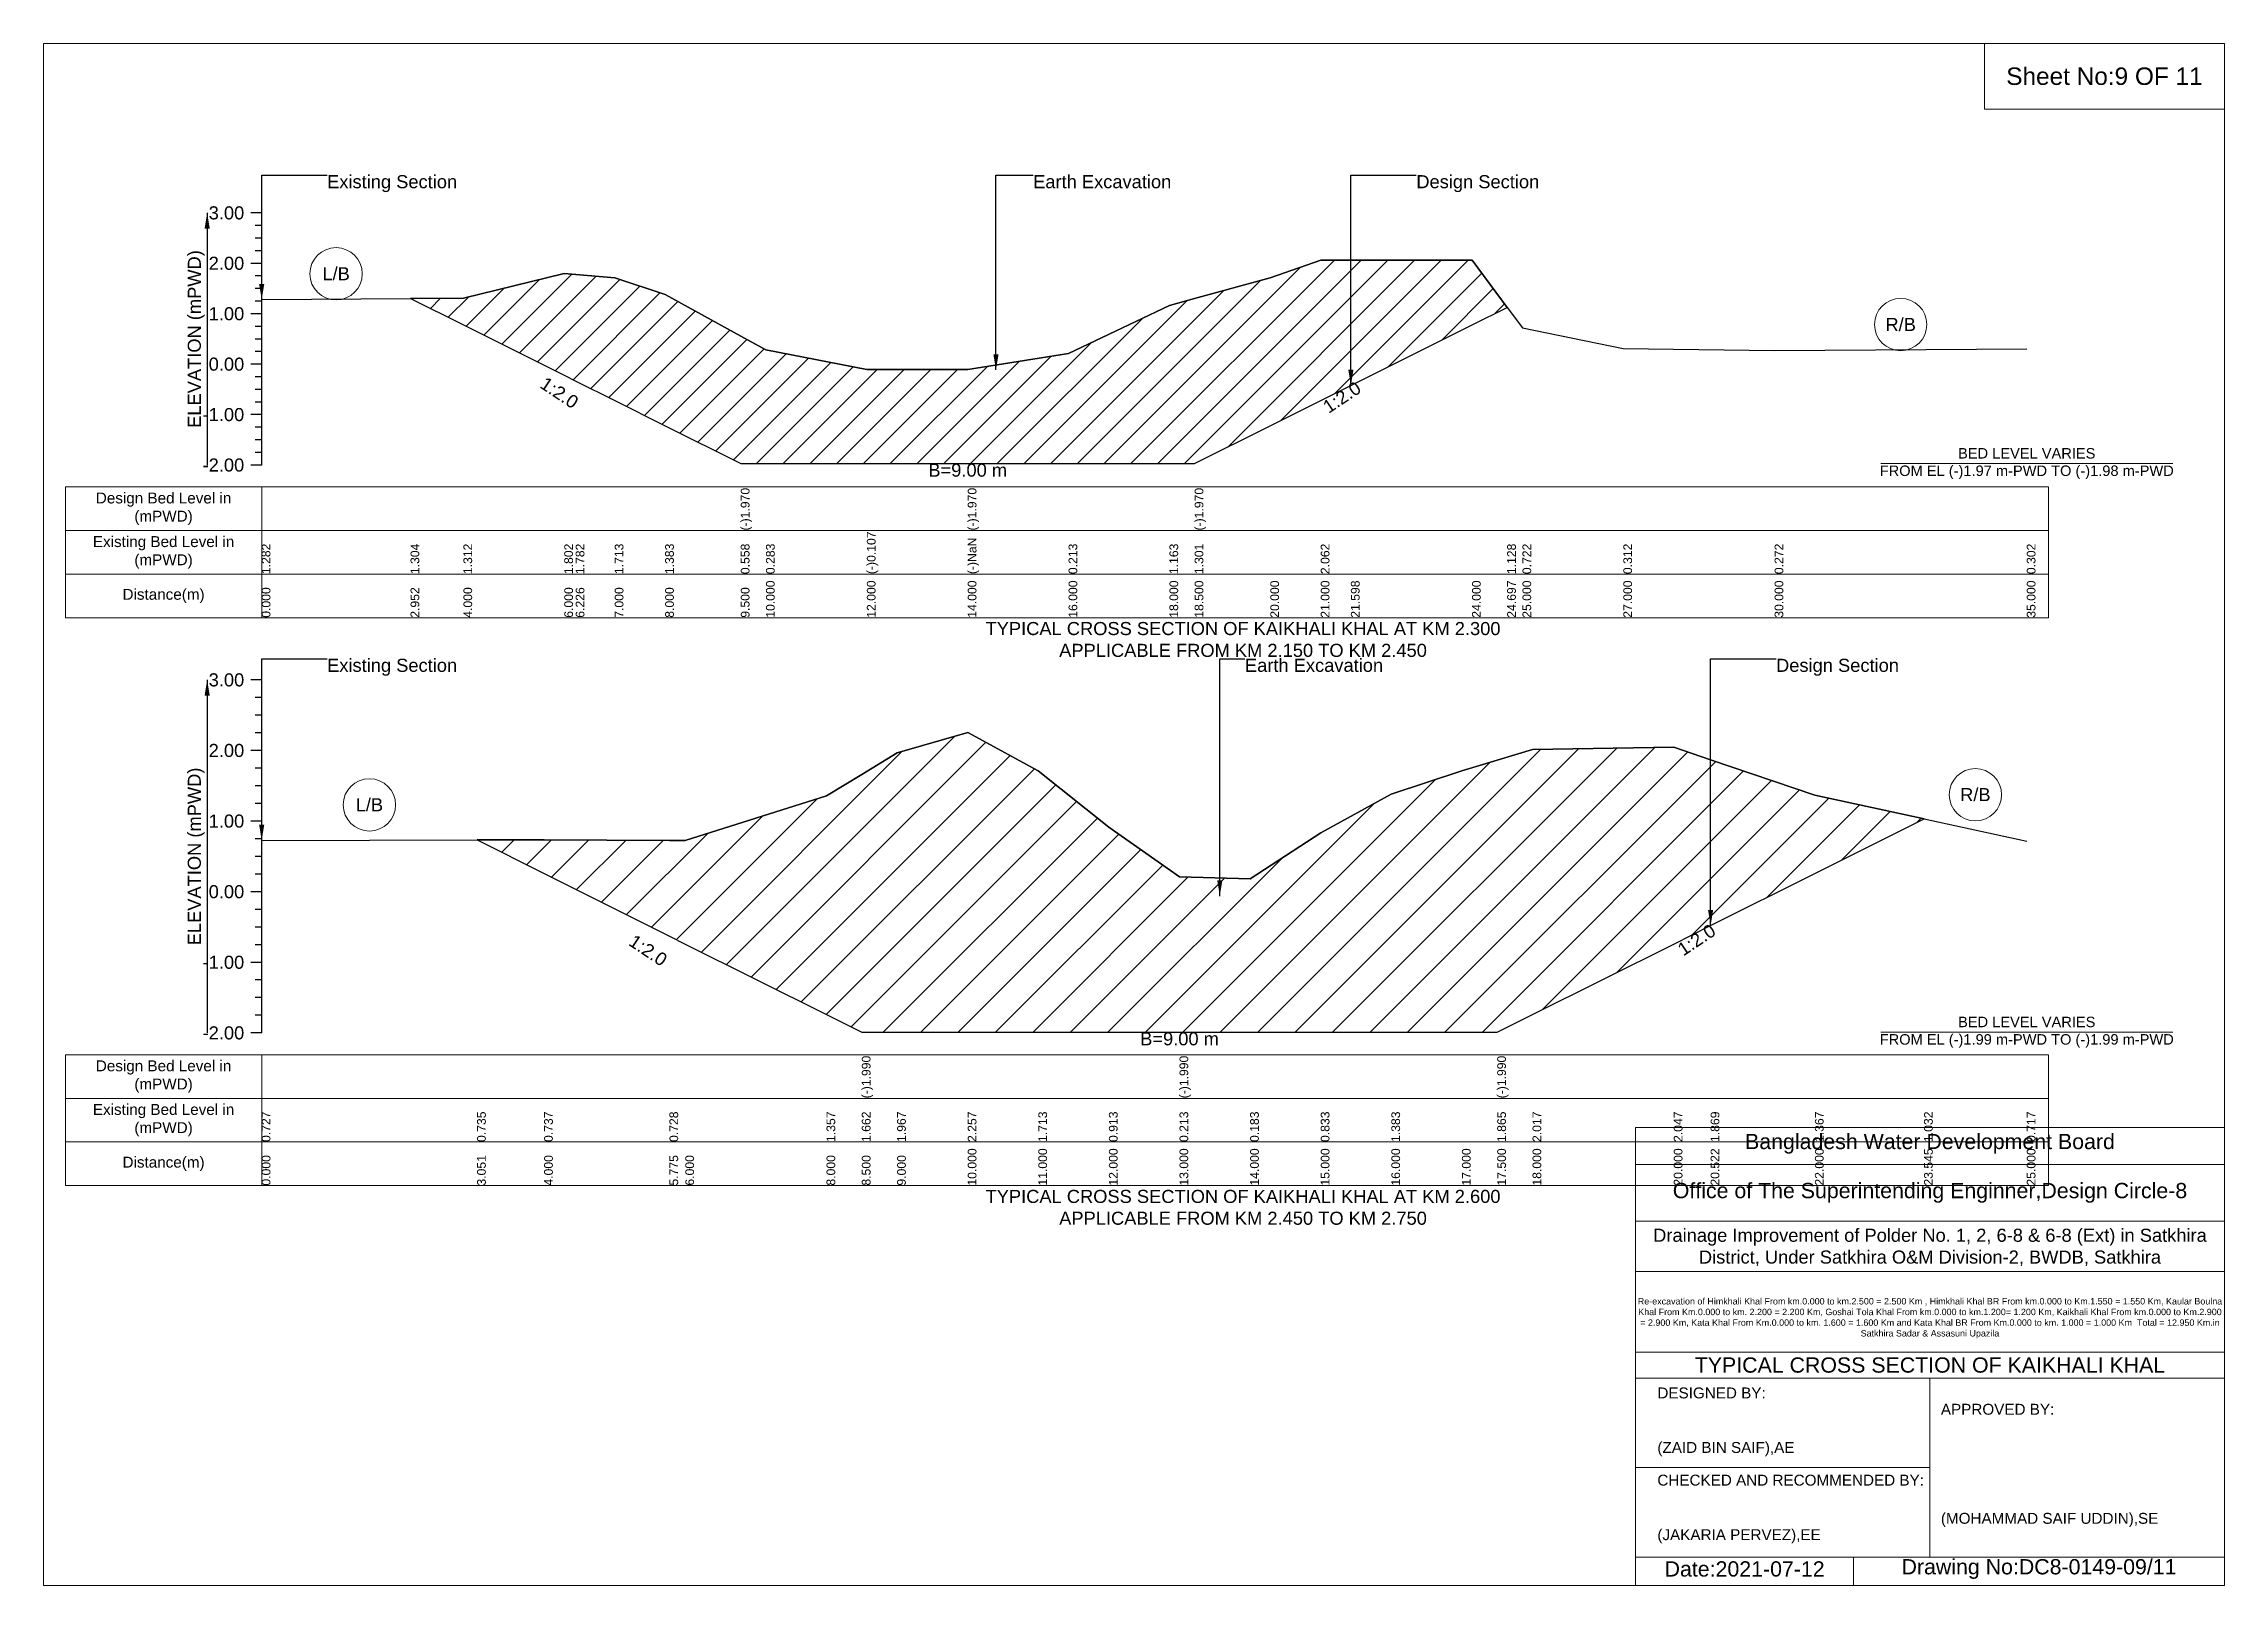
# Model space of a CAD drawing. Header units: inches. Extents: x 91000 to 628000, y -5656 to 0.
# Drawn here: x 450000 to 458000, y -5656 to 0 of the extents above; entities that cross this region are included whole.
import ezdxf

# ---------------------------------------------------------------- set-up
doc = ezdxf.new("R2010")
doc.units = ezdxf.units.IN
doc.header["$LTSCALE"] = 7
doc.header["$MEASUREMENT"] = 0
for name, color, linetype, lineweight in [('Cross section Data Border', 7, 'Continuous', 9), ('Cross Section Labels', 7, 'Continuous', 9), ('Existing_Bed_Level for Xsection', 7, 'Continuous', 25), ('Long Section Border', 7, 'Continuous', 9)]:
    doc.layers.add(name, color=color, linetype=linetype, lineweight=lineweight)
doc.styles.get("Standard").update_dxf_attribs({"font": 'arial.ttf'})
doc.dimstyles.get("Standard").update_dxf_attribs({"dimtxt": 0.18, "dimasz": 0.18, "dimexe": 0.18, "dimexo": 0.0625, "dimgap": 0.09, "dimtad": 0, "dimtih": 1, "dimtoh": 1, "dimdec": 4, "dimzin": 0, "dimdsep": 46, "dimtxsty": 'Standard', "dimcen": 0.09, "dimadec": 0, "dimazin": 0, "dimtfac": 1, "dimtdec": 4, "dimtofl": 0, "dimtmove": 0, "dimatfit": 3, "dimfxl": 1, "dimtolj": 1, "dimtzin": 0, "dimarcsym": 0})

msp = doc.modelspace()

# ---------------------------------------------------------------- texts
at = {"layer": 'Cross section Data Border', "char_height": 40, "width": 640, "attachment_point": 5}
for s, insert in [('Design Bed Level in (mPWD)', (450440, -1706.2)), ('Existing Bed Level in (mPWD)', (450440, -1866.2)), ('Distance(m)', (450440, -2026.2)), ('Design Bed Level in (mPWD)', (450440, -3789.4)), ('Existing Bed Level in (mPWD)', (450440, -3949.4)), ('Distance(m)', (450440, -4109.4))]:
    msp.add_mtext(s, dxfattribs=dict(at, insert=insert))
at = {"layer": 'Cross Section Labels'}
for s, insert, char_height, attachment_point in [('Existing Section', (451040, -482.5), 48, 1), ('Earth Excavation', (453630, -482.5), 48, 1), ('Design Section', (455035.7, -482.5), 48, 1), ('L/B', (451073, -844.5), 48, 5), ('R/B', (456812.5, -1030.6), 48, 5), ('BED LEVEL VARIES ^JFROM EL (-)1.97 m-PWD TO (-)1.98 m-PWD', (457275, -1540.7), 38.4, 5), ('B=9.00 m', (453390, -1540.7), 48, 2), ('TYPICAL CROSS SECTION OF KAIKHALI KHAL AT KM 2.300^JAPPLICABLE FROM KM 2.150 TO KM 2.450', (454400, -2186.2), 48, 5), ('Existing Section', (451040, -2256.7), 48, 1), ('Earth Excavation', (454407, -2256.7), 48, 1), ('Design Section', (456355.3, -2256.7), 48, 1), ('L/B', (451195.1, -2792.6), 48, 5), ('R/B', (457086.5, -2755.4), 48, 5), ('BED LEVEL VARIES ^JFROM EL (-)1.99 m-PWD TO (-)1.99 m-PWD', (457275, -3626.8), 38.4, 5), ('B=9.00 m', (454167, -3626.8), 48, 2), ('TYPICAL CROSS SECTION OF KAIKHALI KHAL AT KM 2.600^JAPPLICABLE FROM KM 2.450 TO KM 2.750', (454400, -4269.4), 48, 5)]:
    msp.add_mtext(s, dxfattribs=dict(at, insert=insert, char_height=char_height, attachment_point=attachment_point))
at = {"layer": 'Cross Section Labels', "char_height": 48, "attachment_point": 2}
for insert, rotation in [((451905.5, -1260.9), 326.30993), ((454749.4, -1277.2), 33.69007), ((452231.1, -3306.3), 326.30993), ((456050.5, -3267.8), 33.69007)]:
    msp.add_mtext('1:2.0', dxfattribs=dict(at, insert=insert, rotation=rotation))
at = {"layer": 'Existing_Bed_Level for Xsection', "char_height": 48, "attachment_point": 6}
for s, insert in [('3.00', (450736, -621.2)), ('2.00', (450736, -806.2)), ('1.00', (450736, -991.2)), ('0.00', (450736, -1176.2)), ('-1.00', (450736, -1361.2)), ('-2.00', (450736, -1546.2)), ('3.00', (450736, -2334.4)), ('2.00', (450736, -2593.4)), ('1.00', (450736, -2852.4)), ('0.00', (450736, -3111.4)), ('-1.00', (450736, -3370.4)), ('-2.00', (450736, -3629.4))]:
    msp.add_mtext(s, dxfattribs=dict(at, insert=insert))
at = {"layer": 'Existing_Bed_Level for Xsection', "rotation": 90}
for s, insert, char_height, attachment_point in [('ELEVATION (mPWD)', (450560, -1083.7), 48, 5), ('(-)1.970', (452557.5, -1786.2), 32, 1), ('(-)1.970', (453390, -1786.2), 32, 1), ('(-)1.970', (454222.5, -1786.2), 32, 1), ('1.282', (450800, -1946.2), 32, 1), ('1.304', (451346.1, -1946.2), 32, 1), ('1.312', (451540, -1946.2), 32, 1), ('1.802', (451910, -1946.2), 32, 1), ('1.782', (451951.8, -1946.2), 32, 1), ('1.713', (452095, -1946.2), 32, 1), ('1.713', (452095, -1946.2), 32, 1), ('1.383', (452280, -1946.2), 32, 1), ('0.558', (452557.5, -1946.2), 32, 1), ('0.558', (452557.5, -1946.2), 32, 1), ('0.558', (452557.5, -1946.2), 32, 1), ('0.283', (452650, -1946.2), 32, 1), ('(-)0.107', (453020, -1946.2), 32, 1), ('(-)0.107', (453020, -1946.2), 32, 1), ('(-)0.107', (453020, -1946.2), 32, 1), ('(-)NaN', (453390, -1946.2), 32, 1), ('(-)NaN', (453390, -1946.2), 32, 1), ('0.213', (453760, -1946.2), 32, 1), ('1.163', (454130, -1946.2), 32, 1), ('1.301', (454222.5, -1946.2), 32, 1), ('1.301', (454222.5, -1946.2), 32, 1), ('2.062', (454685, -1946.2), 32, 1), ('2.062', (454685, -1946.2), 32, 1), ('2.062', (454685, -1946.2), 32, 1), ('1.128', (455368.9, -1946.2), 32, 1), ('0.722', (455425, -1946.2), 32, 1), ('0.312', (455795, -1946.2), 32, 1), ('0.272', (456350, -1946.2), 32, 1), ('0.302', (457275, -1946.2), 32, 1), ('0.000', (450800, -2106.2), 32, 1), ('2.952', (451346.1, -2106.2), 32, 1), ('4.000', (451540, -2106.2), 32, 1), ('6.000', (451910, -2106.2), 32, 1), ('6.226', (451951.8, -2106.2), 32, 1), ('7.000', (452095, -2106.2), 32, 1), ('8.000', (452280, -2106.2), 32, 1), ('9.500', (452557.5, -2106.2), 32, 1), ('9.500', (452557.5, -2106.2), 32, 1), ('9.500', (452557.5, -2106.2), 32, 1), ('10.000', (452650, -2106.2), 32, 1), ('12.000', (453020, -2106.2), 32, 1), ('14.000', (453390, -2106.2), 32, 1), ('14.000', (453390, -2106.2), 32, 1), ('14.000', (453390, -2106.2), 32, 1), ('16.000', (453760, -2106.2), 32, 1), ('18.000', (454130, -2106.2), 32, 1), ('18.500', (454222.5, -2106.2), 32, 1), ('18.500', (454222.5, -2106.2), 32, 1), ('18.500', (454222.5, -2106.2), 32, 1), ('20.000', (454500, -2106.2), 32, 1), ('21.000', (454685, -2106.2), 32, 1), ('21.598', (454795.7, -2106.2), 32, 1), ('24.000', (455240, -2106.2), 32, 1), ('24.697', (455368.9, -2106.2), 32, 1), ('25.000', (455425, -2106.2), 32, 1), ('27.000', (455795, -2106.2), 32, 1), ('30.000', (456350, -2106.2), 32, 1), ('35.000', (457275, -2106.2), 32, 1), ('ELEVATION (mPWD)', (450560, -2981.9), 48, 5), ('(-)1.990', (453001.5, -3869.4), 32, 1), ('(-)1.990', (454167, -3869.4), 32, 1), ('(-)1.990', (455332.5, -3869.4), 32, 1), ('0.727', (450800, -4029.4), 32, 1), ('0.727', (450800, -4029.4), 32, 1), ('0.735', (451590.1, -4029.4), 32, 1), ('0.737', (451836, -4029.4), 32, 1), ('0.728', (452295.8, -4029.4), 32, 1), ('1.357', (452872, -4029.4), 32, 1), ('1.662', (453001.5, -4029.4), 32, 1), ('1.662', (453001.5, -4029.4), 32, 1), ('1.662', (453001.5, -4029.4), 32, 1), ('1.967', (453131, -4029.4), 32, 1), ('2.257', (453390, -4029.4), 32, 1), ('1.713', (453649, -4029.4), 32, 1), ('1.713', (453649, -4029.4), 32, 1), ('0.913', (453908, -4029.4), 32, 1), ('0.213', (454167, -4029.4), 32, 1), ('0.213', (454167, -4029.4), 32, 1), ('0.213', (454167, -4029.4), 32, 1), ('0.183', (454426, -4029.4), 32, 1), ('0.833', (454685, -4029.4), 32, 1), ('1.383', (454944, -4029.4), 32, 1), ('1.865', (455332.5, -4029.4), 32, 1), ('1.865', (455332.5, -4029.4), 32, 1), ('1.865', (455332.5, -4029.4), 32, 1), ('2.017', (455462, -4029.4), 32, 1), ('2.047', (455980, -4029.4), 32, 1), ('1.869', (456115.3, -4029.4), 32, 1), ('1.367', (456498, -4029.4), 32, 1), ('1.032', (456898.1, -4029.4), 32, 1), ('0.717', (457275, -4029.4), 32, 1), ('0.000', (450800, -4189.4), 32, 1), ('3.051', (451590.1, -4189.4), 32, 1), ('4.000', (451836, -4189.4), 32, 1), ('5.775', (452295.8, -4189.4), 32, 1), ('6.000', (452354, -4189.4), 32, 1), ('8.000', (452872, -4189.4), 32, 1), ('8.500', (453001.5, -4189.4), 32, 1), ('8.500', (453001.5, -4189.4), 32, 1), ('8.500', (453001.5, -4189.4), 32, 1), ('9.000', (453131, -4189.4), 32, 1), ('10.000', (453390, -4189.4), 32, 1), ('11.000', (453649, -4189.4), 32, 1), ('12.000', (453908, -4189.4), 32, 1), ('13.000', (454167, -4189.4), 32, 1), ('13.000', (454167, -4189.4), 32, 1), ('13.000', (454167, -4189.4), 32, 1), ('14.000', (454426, -4189.4), 32, 1), ('15.000', (454685, -4189.4), 32, 1), ('16.000', (454944, -4189.4), 32, 1), ('17.000', (455203, -4189.4), 32, 1), ('17.500', (455332.5, -4189.4), 32, 1), ('17.500', (455332.5, -4189.4), 32, 1), ('17.500', (455332.5, -4189.4), 32, 1), ('18.000', (455462, -4189.4), 32, 1), ('20.000', (455980, -4189.4), 32, 1), ('20.522', (456115.3, -4189.4), 32, 1), ('22.000', (456498, -4189.4), 32, 1), ('23.545', (456898.1, -4189.4), 32, 1), ('25.000', (457275, -4189.4), 32, 1)]:
    msp.add_mtext(s, dxfattribs=dict(at, insert=insert, char_height=char_height, attachment_point=attachment_point))
at = {"layer": 'Long Section Border', "attachment_point": 5}
for s, insert, char_height in [('Sheet No:9 OF 11', (457560, -120), 64), ('Bangladesh Water Development Board', (456920, -4036), 56), ('Office of The Superintending Enginner,Design Circle-8', (456920, -4216), 56)]:
    msp.add_mtext(s, dxfattribs=dict(at, insert=insert, char_height=char_height))
at = {"layer": 'Long Section Border'}
for s, insert, char_height, width, attachment_point in [('Drainage Improvement of Polder No. 1, 2, 6-8 & 6-8 (Ext) in Satkhira District, Under Satkhira O&M Division-2, BWDB, Satkhira', (456920, -4416), 48, 2240, 5), ('Re-excavation of Himkhali Khal From km.0.000 to km.2.500 = 2.500 Km , Himkhali Khal BR From km.0.000 to Km.1.550 = 1.550 Km, Kaular Boulna Khal From Km.0.000 to km. 2.200 = 2.200 Km, Goshai Tola Khal From km.0.000 to km.1.200= 1.200 Km, Kaikhali Khal From km.0.000 to Km.2.900 = 2.900 Km, Kata Khal From Km.0.000 to km. 1.600 = 1.600 Km and Kata Khal BR From Km.0.000 to km. 1.000 = 1.000 Km  Total = 12.950 Km.in Satkhira Sadar & Assasuni Upazila', (456920, -4676), 23.4814, 2160, 5), ('TYPICAL CROSS SECTION OF KAIKHALI KHAL', (456920, -4848), 56, 2240, 5), ('DESIGNED BY:^J^J^J(ZAID BIN SAIF),AE', (455920, -5056), 40, 1120, 4), ('APPROVED BY:^J^J^J^J^J^J(MOHAMMAD SAIF UDDIN),SE', (456960, -5216), 40, 1120, 4), ('CHECKED AND RECOMMENDED BY:^J^J^J(JAKARIA PERVEZ),EE', (455920, -5376), 40, 1120, 4), ('Date:2021-07-12', (456240, -5596), 56, 1120, 5), ('Drawing No:DC8-0149-09/11', (457320, -5596), 56, 1760, 5)]:
    msp.add_mtext(s, dxfattribs=dict(at, insert=insert, char_height=char_height, width=width, attachment_point=attachment_point))

# ---------------------------------------------------------------- hatches: boundary and pattern name
at = {"layer": 'Existing_Bed_Level for Xsection'}
h = msp.add_hatch(dxfattribs=at)
h.set_pattern_fill('ANSI31', color=256, scale=555, style=0)
h.paths.add_polyline_path([(451346.1, -934.9), (451540, -1031.9), (451910, -1216.9), (451951.8, -1237.8), (452095, -1309.4), (452280, -1401.9), (452557.5, -1540.7), (452650, -1540.7), (453020, -1540.7), (453390, -1540.7), (453760, -1540.7), (454130, -1540.7), (454222.5, -1540.7), (454500, -1401.9), (454685, -1309.4), (454795.7, -1254.1), (455240, -1031.9), (455368.9, -967.5), (455240, -794.7), (454795.7, -794.7), (454685, -794.7), (454500, -859.3), (454222.5, -935.6), (454130, -961), (453760, -1136.8), (453390, -1196), (453020, -1196), (452650, -1123.8), (452557.5, -1073), (452280, -920.4), (452095, -859.3), (451951.8, -846.6), (451910, -842.8), (451540, -933.5)])
h = msp.add_hatch(dxfattribs=at)
h.set_pattern_fill('ANSI31', color=256, scale=777, style=0)
h.paths.add_polyline_path([(451590.1, -2921.1), (451836, -3044.1), (452295.8, -3274), (452354, -3303.1), (452872, -3562.1), (453001.5, -3626.8), (453131, -3626.8), (453390, -3626.8), (453649, -3626.8), (453908, -3626.8), (454167, -3626.8), (454426, -3626.8), (454685, -3626.8), (454944, -3626.8), (455203, -3626.8), (455332.5, -3626.8), (455462, -3562.1), (455980, -3303.1), (456115.3, -3235.4), (456498, -3044.1), (456898.1, -2844), (456498, -2757.3), (456115.3, -2627.2), (455980, -2581.2), (455462, -2589), (455332.5, -2628.4), (455203, -2667.7), (454944, -2753.2), (454685, -2895.7), (454426, -3064), (454167, -3056.2), (453908, -2874.9), (453649, -2667.7), (453390, -2526.8), (453131, -2601.9), (453001.5, -2680.9), (452872, -2759.9), (452354, -2923.1), (452295.8, -2922.8), (451836, -2920.5)])

# ---------------------------------------------------------------- linework, layer by layer
at = {"layer": 'Cross section Data Border'}
for points in [[(450080, -1626.2), (457355, -1626.2), (457355, -2106.2), (450080, -2106.2)], [(450080, -3709.4), (457355, -3709.4), (457355, -4189.4), (450080, -4189.4)]]:
    msp.add_lwpolyline(points, close=True, dxfattribs=at)
for points in [[(450800, -1626.2), (450800, -2106.2)], [(450080, -1786.2), (457355, -1786.2)], [(450080, -1946.2), (457355, -1946.2)], [(450800, -3709.4), (450800, -4189.4)], [(450080, -3869.4), (457355, -3869.4)], [(450080, -4029.4), (457355, -4029.4)]]:
    msp.add_lwpolyline(points, dxfattribs=at)
at = {"layer": 'Cross Section Labels'}
for points in [[(456739.2, -1540.7), (457810.8, -1540.7)], [(456739.2, -3626.8), (457810.8, -3626.8)]]:
    msp.add_lwpolyline(points, dxfattribs=at)
for centre in [(451073, -844.5), (456812.5, -1030.6), (451195.1, -2792.6), (457086.5, -2755.4)]:
    msp.add_circle(centre, 96, dxfattribs=at)
at = {"layer": 'Existing_Bed_Level for Xsection'}
for points in [[(450800, -621.2), (450760, -621.2)], [(450800, -1546.2), (450800, -1361.2), (450800, -1176.2), (450800, -991.2), (450800, -806.2), (450800, -621.2)], [(450800, -667.5), (450776, -667.5)], [(450800, -713.7), (450776, -713.7)], [(450800, -760), (450776, -760)], [(450800, -939), (451346.1, -934.9), (451540, -933.5), (451910, -842.8), (451951.8, -846.6), (452095, -859.3), (452280, -920.4), (452557.5, -1073), (452557.5, -1073), (452650, -1123.8), (453020, -1196), (453390, -1196), (453390, -1196), (453760, -1136.8), (454130, -961), (454222.5, -935.6), (454222.5, -935.6), (454500, -859.3), (454685, -794.7), (454795.7, -794.7), (455240, -794.7), (455368.9, -967.5), (455425, -1042.6), (455795, -1118.5), (456350, -1125.9), (457275, -1120.3)], [(450800, -806.2), (450760, -806.2)], [(450800, -852.5), (450776, -852.5)], [(450800, -898.7), (450776, -898.7)], [(450800, -945), (450776, -945)], [(450800, -991.2), (450760, -991.2)], [(450800, -1037.5), (450776, -1037.5)], [(450800, -1083.7), (450776, -1083.7)], [(450800, -1176.2), (450760, -1176.2)], [(450800, -1130), (450776, -1130)], [(450800, -1222.5), (450776, -1222.5)], [(450800, -1268.7), (450776, -1268.7)], [(450800, -1315), (450776, -1315)], [(450800, -1361.2), (450760, -1361.2)], [(450800, -1407.5), (450776, -1407.5)], [(450800, -1453.7), (450776, -1453.7)], [(450800, -1500), (450776, -1500)], [(450800, -1546.2), (450760, -1546.2)], [(450800, -2334.4), (450760, -2334.4)], [(450800, -2399.1), (450776, -2399.1)], [(450800, -3629.4), (450800, -3370.4), (450800, -3111.4), (450800, -2852.4), (450800, -2593.4), (450800, -2334.4)], [(450800, -2463.9), (450776, -2463.9)], [(450800, -2528.6), (450776, -2528.6)], [(450800, -2923.1), (451590.1, -2921.1), (451836, -2920.5), (452295.8, -2922.8), (452354, -2923.1), (452872, -2759.9), (453001.5, -2680.9), (453001.5, -2680.9), (453131, -2601.9), (453390, -2526.8), (453649, -2667.7), (453908, -2874.9), (454167, -3056.2), (454167, -3056.2), (454426, -3064), (454685, -2895.7), (454944, -2753.2), (455203, -2667.7), (455332.5, -2628.4), (455332.5, -2628.4), (455462, -2589), (455980, -2581.2), (456115.3, -2627.2), (456498, -2757.3), (456898.1, -2844), (457275, -2925.7)], [(450800, -2593.4), (450760, -2593.4)], [(450800, -2658.1), (450776, -2658.1)], [(450800, -2722.9), (450776, -2722.9)], [(450800, -2787.6), (450776, -2787.6)], [(450800, -2852.4), (450760, -2852.4)], [(450800, -2917.1), (450776, -2917.1)], [(450800, -2981.9), (450776, -2981.9)], [(450800, -3111.4), (450760, -3111.4)], [(450800, -3046.6), (450776, -3046.6)], [(450800, -3176.1), (450776, -3176.1)], [(450800, -3240.9), (450776, -3240.9)], [(450800, -3305.6), (450776, -3305.6)], [(450800, -3370.4), (450760, -3370.4)], [(450800, -3435.1), (450776, -3435.1)], [(450800, -3499.9), (450776, -3499.9)], [(450800, -3564.6), (450776, -3564.6)], [(450800, -3629.4), (450760, -3629.4)]]:
    msp.add_lwpolyline(points, dxfattribs=at)
for points in [[(451346.1, -934.9), (451540, -1031.9), (451910, -1216.9), (451951.8, -1237.8), (452095, -1309.4), (452280, -1401.9), (452557.5, -1540.7), (452557.5, -1540.7), (452650, -1540.7), (453020, -1540.7), (453390, -1540.7), (453390, -1540.7), (453760, -1540.7), (454130, -1540.7), (454222.5, -1540.7), (454222.5, -1540.7), (454500, -1401.9), (454685, -1309.4), (454795.7, -1254.1), (455240, -1031.9), (455368.9, -967.5), (455368.9, -967.5), (455368.9, -967.5), (455240, -794.7), (454795.7, -794.7), (454685, -794.7), (454500, -859.3), (454222.5, -935.6), (454222.5, -935.6), (454130, -961), (453760, -1136.8), (453390, -1196), (453390, -1196), (453020, -1196), (452650, -1123.8), (452557.5, -1073), (452557.5, -1073), (452280, -920.4), (452095, -859.3), (451951.8, -846.6), (451910, -842.8), (451540, -933.5)], [(451590.1, -2921.1), (451590.1, -2921.1), (451836, -3044.1), (452295.8, -3274), (452354, -3303.1), (452872, -3562.1), (453001.5, -3626.8), (453001.5, -3626.8), (453131, -3626.8), (453390, -3626.8), (453649, -3626.8), (453908, -3626.8), (454167, -3626.8), (454167, -3626.8), (454426, -3626.8), (454685, -3626.8), (454944, -3626.8), (455203, -3626.8), (455332.5, -3626.8), (455332.5, -3626.8), (455462, -3562.1), (455980, -3303.1), (456115.3, -3235.4), (456498, -3044.1), (456898.1, -2844), (456498, -2757.3), (456115.3, -2627.2), (455980, -2581.2), (455462, -2589), (455332.5, -2628.4), (455332.5, -2628.4), (455203, -2667.7), (454944, -2753.2), (454685, -2895.7), (454426, -3064), (454167, -3056.2), (454167, -3056.2), (453908, -2874.9), (453649, -2667.7), (453390, -2526.8), (453131, -2601.9), (453001.5, -2680.9), (453001.5, -2680.9), (452872, -2759.9), (452354, -2923.1), (452295.8, -2922.8), (451836, -2920.5), (451590.1, -2921.1)]]:
    msp.add_lwpolyline(points, close=True, dxfattribs=at)
at = {"layer": 'Long Section Border'}
for points in [[(450000, 0), (458000, 0), (458000, -5656), (450000, -5656)], [(457120, 0), (458000, 0), (458000, -240), (457120, -240)]]:
    msp.add_lwpolyline(points, close=True, dxfattribs=at)
for points in [[(455840, -5656), (455840, -3976), (458000, -3976)], [(455840, -4112), (458000, -4112)], [(455840, -4320), (458000, -4320)], [(455840, -4504), (458000, -4504)], [(455840, -4800), (458000, -4800)], [(455840, -4896), (458000, -4896)], [(456920, -4896), (456920, -5552)], [(455840, -5224), (456920, -5224)], [(455840, -5552), (458000, -5552)], [(456640, -5552), (456640, -5656)]]:
    msp.add_lwpolyline(points, dxfattribs=at)

msp.set_redraw_order([(e.dxf.handle, doc.entitydb.next_handle()) for e in msp.query("TEXT MTEXT ATTDEF DIMENSION ARC_DIMENSION")])  # texts and dimensions are drawn at this point

# ---------------------------------------------------------------- leaders
at = {"layer": 'Cross Section Labels', "annotation_type": 0, "has_hookline": 1, "hookline_direction": 0}
for points, text_width in [([(450800, -939), (450800, -482.5), (451039.9, -482.5)], 467.2), ([(453493.7, -1197.1), (453493.7, -482.5), (453629.9, -482.5)], 497), ([(454795.7, -1254.1), (454795.7, -482.5), (455035.6, -482.5)], 441.2), ([(450800, -2923.1), (450800, -2256.7), (451039.9, -2256.7)], 467.2), ([(454314.8, -3127), (454314.8, -2256.7), (454406.9, -2256.7)], 497), ([(456115.3, -3235.4), (456115.3, -2256.7), (456355.2, -2256.7)], 441.2)]:
    msp.add_leader(points, dimstyle='Standard', override={"dimasz": 57.6}, dxfattribs=dict(at, text_width=text_width))
at = {"layer": 'Existing_Bed_Level for Xsection'}
for points in [[(450600, -621.2), (450600, -1546.2)], [(450600, -2334.4), (450600, -3629.4)]]:
    msp.add_leader(points, dimstyle='Standard', override={"dimasz": 57.6}, dxfattribs=at)

doc.saveas('drawing.dxf')
